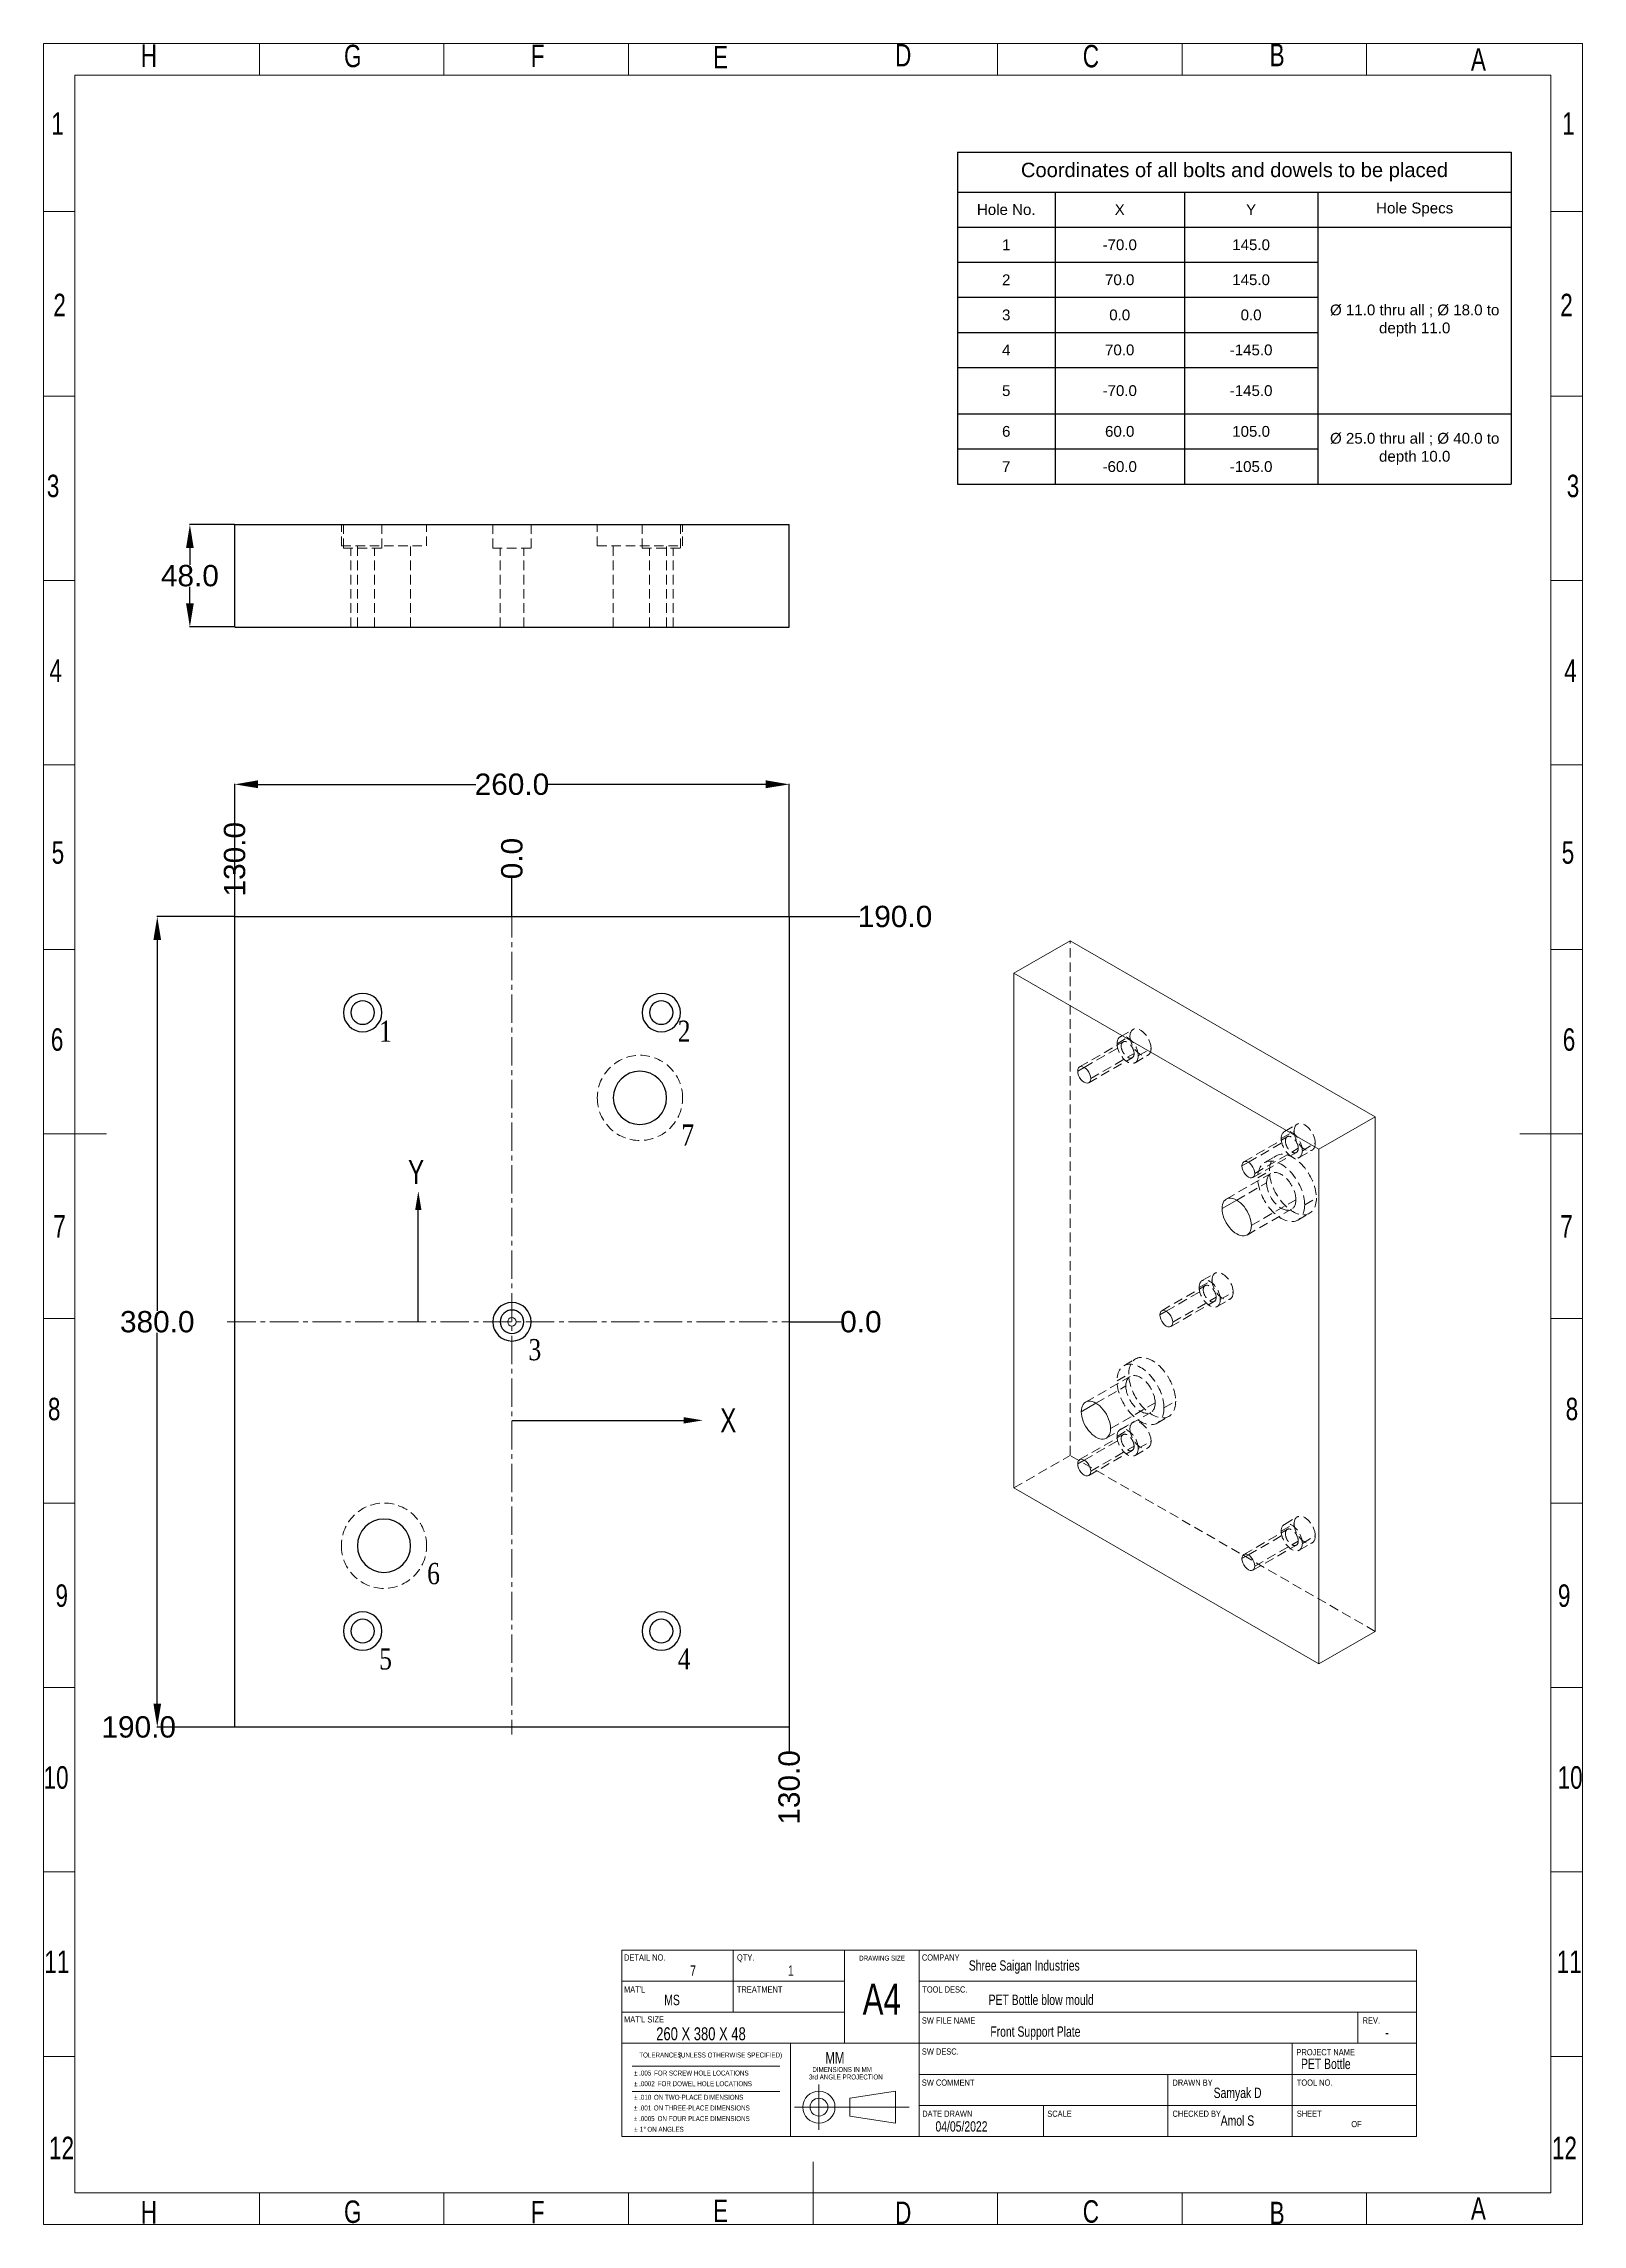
# Model space of a CAD drawing. Header units: millimetres. Extents: x -4200 to 3581, y -7493 to -4075.
# Drawn here: x -1640 to -918, y -7492 to -6469 of the extents above; entities that cross this region are included whole.
import ezdxf
from ezdxf.enums import TextEntityAlignment as Align

# ---------------------------------------------------------------- set-up
doc = ezdxf.new("R2010")
doc.units = ezdxf.units.MM
doc.header["$LTSCALE"] = 0.7
for name, pattern in [('CENTER2', [28.575, 19.05, -3.175, 3.175, -3.175]), ('HIDDEN', [9.525, 6.35, -3.175]), ('SLD-SOLID', [0])]:
    doc.linetypes.add(name, pattern=pattern)
for name, color, linetype in [('BORDER', 174, 'Continuous'), ('cen lines', 40, 'Continuous'), ('DIM___NOTES', 5, 'SLD-SOLID'), ('txt', 20, 'Continuous')]:
    doc.layers.add(name, color=color, linetype=linetype)
doc.layers.add('dim', color=50, linetype='Continuous', lineweight=5)
doc.layers.add('out txt', color=202, linetype='Continuous', lineweight=13)
doc.styles.add('SLDTEXTSTYLE0', font='TXT', dxfattribs={"width": 0.75})
doc.styles.add('SLDTEXTSTYLE1', font='TXT', dxfattribs={"width": 0.822222})
doc.styles.get("Standard").update_dxf_attribs({"font": 'arial.ttf'})
doc.styles.add('TEXTSTYLE_1', font='times.ttf', dxfattribs={"width": 0.8})
doc.dimstyles.get("Standard").update_dxf_attribs({"dimtxt": 10, "dimasz": 11, "dimexe": 0.18, "dimexo": 0.0625, "dimgap": 0.09, "dimtad": 0, "dimtih": 1, "dimtoh": 1, "dimdec": 1, "dimzin": 0, "dimdsep": 46, "dimtxsty": 'Standard', "dimcen": 0.09, "dimadec": 0, "dimazin": 0, "dimtfac": 1, "dimtdec": 1, "dimtofl": 0, "dimtmove": 0, "dimatfit": 3, "dimfxl": 1, "dimtolj": 1, "dimtzin": 0, "dimarcsym": 0})

msp = doc.modelspace()

# ---------------------------------------------------------------- texts
at = {"color": 3, "char_height": 11.25, "attachment_point": 1, "style": 'SLDTEXTSTYLE0'}
for s, insert in [('Y', (-1469.02, -6992.93)), ('X', (-1322.63, -7109.42))]:
    msp.add_mtext(s, dxfattribs=dict(at, insert=insert))
at = {"layer": 'BORDER', "color": 2, "linetype": 'Continuous', "lineweight": 9, "style": 'SLDTEXTSTYLE0', "width": 0.75}
for s, height, p in [('7', 4.86, (-1336.71, -7376.89)), ('1', 4.86, (-1290.92, -7376.89)), ('MS', 4.858, (-1348.88, -7390.66)), ('260 X 380 X 48', 6.0722, (-1352.66, -7407.47)), (' Front Support Plate ', 4.8578, (-1197.36, -7405.46)), ('-', 4.86, (-1010.87, -7405.87)), ('Samyak D', 4.858, (-1091.31, -7434.18)), ('Amol S', 4.858, (-1088, -7447.2))]:
    msp.add_text(s, height=height, dxfattribs=at).set_placement(p, align=Align.BOTTOM_LEFT)
at = {"layer": 'BORDER', "color": 3, "linetype": 'Continuous', "lineweight": 9, "style": 'SLDTEXTSTYLE0'}
for s, insert, char_height, attachment_point in [('DETAIL NO.', (-1367.76, -7365.39), 2.915, 1), ('QTY.', (-1314.79, -7365.39), 2.915, 1), ('DRAWING SIZE', (-1246.78, -7365.98), 2.3317, 2), ('COMPANY', (-1228.11, -7365.39), 2.915, 1), ('Shree Saigan Industries', (-1206.11, -7368.16), 4.8578, 1), ("MAT'L", (-1367.76, -7380.37), 2.915, 1), ('TREATMENT', (-1314.84, -7380.37), 2.915, 1), ('A4', (-1246.92, -7379.07), 14.573, 2), ('TOOL DESC.', (-1227.91, -7380.37), 2.915, 1), ('PET Bottle blow mould', (-1196.8, -7384.25), 4.8578, 1), ("MAT'L SIZE", (-1367.76, -7394.4), 2.915, 1), ('SW FILE NAME', (-1228.11, -7394.91), 2.9146, 1), ('REV.', (-1021.47, -7394.91), 2.915, 1), ('SW DESC.', (-1228.11, -7409.48), 2.915, 1), ('PROJECT NAME', (-1052.47, -7409.8), 2.9146, 1), ('PET Bottle', (-1050.36, -7414.28), 4.858, 1), ('SW COMMENT', (-1228.11, -7424.05), 2.915, 1), ('DRAWN BY', (-1110.61, -7424.05), 2.915, 1), ('TOOL NO.', (-1052.31, -7424.05), 2.915, 1), ('DATE DRAWN', (-1227.94, -7438.63), 2.915, 1), ('04/05/2022', (-1221.73, -7443.62), 4.858, 1), ('SCALE', (-1169.31, -7438.63), 2.915, 1), ('CHECKED BY', (-1110.61, -7438.63), 2.915, 1), ('SHEET', (-1052.31, -7438.63), 2.915, 1), ('OF', (-1026.77, -7443.47), 2.915, 1)]:
    msp.add_mtext(s, dxfattribs=dict(at, insert=insert, char_height=char_height, attachment_point=attachment_point))
at = {"layer": 'BORDER', "color": 2, "linetype": 'Continuous', "lineweight": 9}
for s, insert, char_height, attachment_point, style in [('TOLERANCES', (-1350.71, -7411.4), 2.332, 2, 'SLDTEXTSTYLE0'), ('(UNLESS OTHERWISE SPECIFIED)', (-1317.84, -7411.4), 2.3317, 2, 'SLDTEXTSTYLE0'), ('± .005', (-1363.08, -7419.86), 2.332, 1, 'SLDTEXTSTYLE0'), ('FOR SCREW HOLE LOCATIONS', (-1353.68, -7419.86), 2.3317, 1, 'SLDTEXTSTYLE0'), ('± .0002', (-1363.08, -7424.85), 2.332, 1, 'SLDTEXTSTYLE0'), ('± .010', (-1363.07, -7431.22), 2.332, 1, 'SLDTEXTSTYLE0'), ('ON TWO-PLACE DIMENSIONS', (-1353.74, -7431.22), 2.3317, 1, 'SLDTEXTSTYLE0'), ('FOR DOWEL HOLE LOCATIONS', (-1351.95, -7424.85), 2.3317, 1, 'SLDTEXTSTYLE0'), ('± .0005', (-1363.13, -7441.23), 2.332, 1, 'SLDTEXTSTYLE0'), ('± .001', (-1363.1, -7436.23), 2.332, 1, 'SLDTEXTSTYLE0'), ('ON THREE-PLACE DIMENSIONS', (-1353.78, -7436.23), 2.3317, 1, 'SLDTEXTSTYLE0'), ('ON FOUR PLACE DIMENSIONS', (-1352.01, -7441.23), 2.3317, 1, 'SLDTEXTSTYLE0'), ('± 1°', (-1363.1, -7446.23), 2.332, 1, 'SLDTEXTSTYLE1'), ('ON ANGLES', (-1356.82, -7446.23), 2.332, 1, 'SLDTEXTSTYLE0')]:
    msp.add_mtext(s, dxfattribs=dict(at, insert=insert, char_height=char_height, attachment_point=attachment_point, style=style))
at = {"layer": 'txt', "lineweight": 9, "style": 'TEXTSTYLE_1', "width": 0.8}
for s, p in [('1', (-1482.57, -6937.52)), ('2', (-1342.57, -6937.52)), ('7', (-1340.86, -6986.19)), ('3', (-1412.57, -7086.81)), ('6', (-1460.07, -7191.81)), ('5', (-1482.57, -7231.81)), ('4', (-1342.57, -7231.81))]:
    msp.add_text(s, height=9.94, dxfattribs=at).set_placement(p)

# ---------------------------------------------------------------- blocks, each defined once
blk = doc.blocks.new('*D12')
at = {"layer": 'Defpoints', "color": 0, "transparency": 16777216}
for p in [(-1290.3, -6816.8), (-1550.3, -6878.8), (-1290.3, -6878.8)]:
    blk.add_point(p, dxfattribs=at)
at = {"layer": 'dim', "color": 0, "lineweight": -2, "transparency": 16777216}
for p, q in [((-1550.3, -6878.7), (-1550.3, -6816.6)), ((-1539.3, -6816.8), (-1437.3, -6816.8)), ((-1301.3, -6816.8), (-1403.3, -6816.8)), ((-1290.3, -6878.7), (-1290.3, -6816.6))]:
    blk.add_line(p, q, dxfattribs=at)
at = {"layer": 'dim', "color": 0, "transparency": 16777216}
for points in [[(-1539.3, -6814.9), (-1539.3, -6818.6), (-1550.3, -6816.8)], [(-1301.3, -6814.9), (-1301.3, -6818.6), (-1290.3, -6816.8)]]:
    blk.add_solid(points, dxfattribs=at)
at = {"layer": 'dim', "color": 0, "lineweight": 9, "transparency": 16777216, "insert": (-1420.3, -6816.8), "char_height": 10, "attachment_point": 5}
blk.add_mtext('\\A1;260.0', dxfattribs=at)
blk = doc.blocks.new('*D13')
at = {"layer": 'Defpoints', "color": 0, "transparency": 16777216}
for p in [(-1550.3, -6878.8), (-1586.6, -7258.8), (-1550.3, -7258.8)]:
    blk.add_point(p, dxfattribs=at)
at = {"layer": 'dim', "color": 0, "lineweight": -2, "transparency": 16777216}
for p, q in [((-1550.4, -6878.8), (-1586.8, -6878.8)), ((-1586.6, -6889.8), (-1586.6, -7063.6)), ((-1586.6, -7247.8), (-1586.6, -7074)), ((-1550.4, -7258.8), (-1586.8, -7258.8))]:
    blk.add_line(p, q, dxfattribs=at)
at = {"layer": 'dim', "color": 0, "transparency": 16777216}
for points in [[(-1588.4, -6889.8), (-1584.8, -6889.8), (-1586.6, -6878.8)], [(-1588.4, -7247.8), (-1584.8, -7247.8), (-1586.6, -7258.8)]]:
    blk.add_solid(points, dxfattribs=at)
at = {"layer": 'dim', "color": 0, "lineweight": 9, "transparency": 16777216, "insert": (-1586.6, -7068.8), "char_height": 10, "attachment_point": 5}
blk.add_mtext('\\A1;380.0', dxfattribs=at)
blk = doc.blocks.new('*D14')
at = {"layer": 'Defpoints', "color": 0, "transparency": 16777216}
for p in [(-1550.3, -6695), (-1571.3, -6743), (-1550.3, -6743)]:
    blk.add_point(p, dxfattribs=at)
at = {"layer": 'dim', "color": 0, "lineweight": -2, "transparency": 16777216}
for p, q in [((-1550.4, -6695), (-1571.5, -6695)), ((-1571.3, -6706), (-1571.3, -6713.8)), ((-1571.3, -6732), (-1571.3, -6724.2)), ((-1550.4, -6743), (-1571.5, -6743))]:
    blk.add_line(p, q, dxfattribs=at)
at = {"layer": 'dim', "color": 0, "transparency": 16777216}
for points in [[(-1573.1, -6706), (-1569.5, -6706), (-1571.3, -6695)], [(-1573.1, -6732), (-1569.5, -6732), (-1571.3, -6743)]]:
    blk.add_solid(points, dxfattribs=at)
at = {"layer": 'dim', "color": 0, "lineweight": 9, "transparency": 16777216, "insert": (-1571.3, -6719), "char_height": 10, "attachment_point": 5}
blk.add_mtext('\\A1;48.0', dxfattribs=at)
blk = doc.blocks.new('*T15')
at = {"layer": 'txt', "color": 0, "linetype": 'ByBlock', "lineweight": -2, "transparency": 16777216}
for p, q in [((0, 0), (259.7, 0)), ((0, 0), (0, -155.6)), ((259.7, 0), (259.7, -155.6)), ((0, -18.7), (259.7, -18.7)), ((45.8, -18.7), (45.8, -155.6)), ((106.5, -18.7), (106.5, -155.6)), ((169, -18.7), (169, -155.6)), ((0, -35.1), (259.7, -35.1)), ((0, -51.6), (169, -51.6)), ((0, -68), (169, -68)), ((0, -84.5), (169, -84.5)), ((0, -100.9), (169, -100.9)), ((0, -122.7), (259.7, -122.7)), ((0, -139.1), (169, -139.1)), ((0, -155.6), (259.7, -155.6))]:
    blk.add_line(p, q, dxfattribs=at)
at = {"layer": 'txt', "color": 0, "lineweight": 9, "transparency": 16777216, "attachment_point": 5}
for s, insert, char_height, width in [('Coordinates of all bolts and dowels to be placed', (129.9, -9.3), 6.75, 255.697), ('Hole No.', (22.9, -26.9), 5.06, 42.388), ('X', (76.1, -26.9), 5.06, 57.342), ('Y', (137.7, -26.9), 5.06, 59.111), ('Hole Specs', (214.4, -26.9), 5.06, 87.406), ('1', (22.9, -43.4), 5.06, 42.388), ('-70.0', (76.1, -43.4), 5.06, 57.342), ('145.0', (137.7, -43.4), 5.06, 59.111), ('2', (22.9, -59.8), 5.06, 42.388), ('70.0', (76.1, -59.8), 5.06, 57.342), ('145.0', (137.7, -59.8), 5.06, 59.111), ('%%C 11.0 thru all ; %%C 18.0 to depth 11.0', (214.4, -78.9), 5.062, 87.406), ('3', (22.9, -76.3), 5.06, 42.388), ('0.0', (76.1, -76.3), 5.06, 57.342), ('0.0', (137.7, -76.3), 5.06, 59.111), ('4', (22.9, -92.7), 5.06, 42.388), ('70.0', (76.1, -92.7), 5.06, 57.342), ('-145.0', (137.7, -92.7), 5.06, 59.111), ('5', (22.9, -111.8), 5.06, 42.388), ('-70.0', (76.1, -111.8), 5.06, 57.342), ('-145.0', (137.7, -111.8), 5.06, 59.111), ('6', (22.9, -130.9), 5.06, 42.388), ('60.0', (76.1, -130.9), 5.06, 57.342), ('105.0', (137.7, -130.9), 5.06, 59.111), ('%%C 25.0 thru all ; %%C 40.0 to depth 10.0', (214.4, -139.1), 5.062, 87.406), ('7', (22.9, -147.4), 5.06, 42.388), ('-60.0', (76.1, -147.4), 5.06, 57.342), ('-105.0', (137.7, -147.4), 5.06, 59.111)]:
    blk.add_mtext(s, dxfattribs=dict(at, insert=insert, char_height=char_height, width=width))
blk = doc.blocks.new('*U16')
at = {"layer": 'cen lines', "color": 0, "linetype": 'CENTER2', "lineweight": 9, "transparency": 16777216}
blk.add_line((0, 193.5), (0, -193.5), dxfattribs=at)
blk = doc.blocks.new('*U17')
at = {"layer": 'cen lines', "color": 0, "linetype": 'CENTER2', "lineweight": 9, "transparency": 16777216}
blk.add_line((-133.5, 0), (133.5, 0), dxfattribs=at)
blk = doc.blocks.new('*D48')
at = {"layer": 'Defpoints', "color": 0, "transparency": 16777216}
for p in [(-1290.3, -6878.8), (-1257.2, -6878.8), (-1420.3, -7068.8)]:
    blk.add_point(p, dxfattribs=at)
at = {"layer": 'dim', "color": 0, "lineweight": -2, "transparency": 16777216}
blk.add_line((-1290.2, -6878.8), (-1257.2, -6878.8), dxfattribs=at)
at = {"layer": 'dim', "color": 0, "lineweight": 9, "transparency": 16777216, "insert": (-1240.7, -6878.8), "char_height": 10, "attachment_point": 5}
blk.add_mtext('\\A1;190.0', dxfattribs=at)
blk = doc.blocks.new('*D49')
at = {"layer": 'Defpoints', "color": 0, "transparency": 16777216}
for p in [(-1550.3, -6868.3), (-1550.3, -6878.8), (-1420.3, -7068.8)]:
    blk.add_point(p, dxfattribs=at)
at = {"layer": 'dim', "color": 0, "lineweight": -2, "transparency": 16777216}
blk.add_line((-1550.3, -6878.7), (-1550.3, -6868.3), dxfattribs=at)
at = {"layer": 'dim', "color": 0, "lineweight": 9, "transparency": 16777216, "insert": (-1550.3, -6851.9), "char_height": 10, "attachment_point": 5, "rotation": 90}
blk.add_mtext('\\A1;130.0', dxfattribs=at)
blk = doc.blocks.new('*D50')
at = {"layer": 'Defpoints', "color": 0, "transparency": 16777216}
for p in [(-1420.3, -7068.8), (-1290.3, -7068.8), (-1265.8, -7068.8)]:
    blk.add_point(p, dxfattribs=at)
at = {"layer": 'dim', "color": 0, "lineweight": -2, "transparency": 16777216}
blk.add_line((-1290.2, -7068.8), (-1265.8, -7068.8), dxfattribs=at)
at = {"layer": 'dim', "color": 0, "lineweight": 9, "transparency": 16777216, "insert": (-1256.7, -7068.8), "char_height": 10, "attachment_point": 5}
blk.add_mtext('\\A1;0.0', dxfattribs=at)
blk = doc.blocks.new('*D51')
at = {"layer": 'Defpoints', "color": 0, "transparency": 16777216}
for p in [(-1420.3, -7068.8), (-1290.3, -7258.8), (-1290.3, -7270.6)]:
    blk.add_point(p, dxfattribs=at)
at = {"layer": 'dim', "color": 0, "lineweight": -2, "transparency": 16777216}
blk.add_line((-1290.3, -7258.9), (-1290.3, -7270.6), dxfattribs=at)
at = {"layer": 'dim', "color": 0, "lineweight": 9, "transparency": 16777216, "insert": (-1290.3, -7287.1), "char_height": 10, "attachment_point": 5, "rotation": 90}
blk.add_mtext('\\A1;130.0', dxfattribs=at)
blk = doc.blocks.new('*D52')
at = {"layer": 'Defpoints', "color": 0, "transparency": 16777216}
for p in [(-1420.3, -7068.8), (-1578.8, -7258.8), (-1550.3, -7258.8)]:
    blk.add_point(p, dxfattribs=at)
at = {"layer": 'dim', "color": 0, "lineweight": -2, "transparency": 16777216}
blk.add_line((-1550.4, -7258.8), (-1578.8, -7258.8), dxfattribs=at)
at = {"layer": 'dim', "color": 0, "lineweight": 9, "transparency": 16777216, "insert": (-1595.3, -7258.8), "char_height": 10, "attachment_point": 5}
blk.add_mtext('\\A1;190.0', dxfattribs=at)
blk = doc.blocks.new('*D53')
at = {"layer": 'Defpoints', "color": 0, "transparency": 16777216}
for p in [(-1420.3, -6860.8), (-1420.3, -6878.8), (-1420.3, -7068.8)]:
    blk.add_point(p, dxfattribs=at)
at = {"layer": 'dim', "color": 0, "lineweight": -2, "transparency": 16777216}
blk.add_line((-1420.3, -6878.7), (-1420.3, -6860.8), dxfattribs=at)
at = {"layer": 'dim', "color": 0, "lineweight": 9, "transparency": 16777216, "insert": (-1420.3, -6851.6), "char_height": 10, "attachment_point": 5, "rotation": 90}
blk.add_mtext('\\A1;0.0', dxfattribs=at)
blk = doc.blocks.new('out border')
at = {"layer": 'out txt', "linetype": 'SLD-SOLID'}
for p, q in [((73, 505), (73, 520)), ((161, 505), (161, 520)), ((249, 505), (249, 520)), ((425, 505), (425, 520)), ((513, 505), (513, 520)), ((600.9, 505), (600.9, 520)), ((-15, -505), (-15, 505)), ((-15, 505), (688.9, 505)), ((688.9, 505), (688.9, -505)), ((-15, 439.9), (-29.9, 439.9)), ((688.9, 439.9), (703.9, 439.9)), ((688.9, 439.9), (703.9, 439.9)), ((-15, 351.9), (-29.9, 351.9)), ((688.9, 351.9), (703.9, 351.9)), ((688.9, 351.9), (703.9, 351.9)), ((-15, 264), (-29.9, 264)), ((688.9, 264), (703.9, 264)), ((688.9, 264), (703.9, 264)), ((-15, 176), (-29.9, 176)), ((688.9, 176), (703.9, 176)), ((688.9, 176), (703.9, 176)), ((-15, 88), (-29.9, 88)), ((688.9, 88), (703.9, 88)), ((688.9, 88), (703.9, 88)), ((-29.9, 0), (0, 0)), ((703.9, 0), (674, 0)), ((688.9, 0), (703.9, 0)), ((-15, -88), (-29.9, -88)), ((688.9, -88), (703.9, -88)), ((688.9, -88), (703.9, -88)), ((-15, -176), (-29.9, -176)), ((688.9, -176), (703.9, -176)), ((688.9, -176), (703.9, -176)), ((-15, -264), (-29.9, -264)), ((688.9, -264), (703.9, -264)), ((688.9, -264), (703.9, -264)), ((-15, -351.9), (-29.9, -351.9)), ((688.9, -351.9), (703.9, -351.9)), ((688.9, -351.9), (703.9, -351.9)), ((-15, -439.9), (-29.9, -439.9)), ((688.9, -439.9), (703.9, -439.9)), ((688.9, -439.9), (703.9, -439.9)), ((337, -520), (337, -490.1)), ((688.9, -505), (-15, -505)), ((73, -505), (73, -520)), ((161, -505), (161, -520)), ((249, -505), (249, -520)), ((425, -505), (425, -520)), ((513, -505), (513, -520)), ((600.9, -505), (600.9, -520))]:
    blk.add_line(p, q, dxfattribs=at)
blk.add_lwpolyline([(-29.9, -520), (-29.9, 520), (703.9, 520), (703.9, -520)], close=True, dxfattribs=at)
at = {"layer": 'out txt', "linetype": 'Continuous', "style": 'SLDTEXTSTYLE0'}
for s, insert, char_height, attachment_point in [('H', (20.3, 508.9), 10.7, 8), ('G', (117.5, 508.6), 10.7, 8), ('F', (205.7, 508.8), 10.7, 8), ('E', (292.9, 508.2), 10.7, 8), ('D', (380, 509.1), 10.7, 8), ('C', (469.5, 508.5), 10.7, 8), ('B', (558.3, 509.2), 10.7, 8), ('A', (654.3, 507.1), 10.7, 8), ('1', (-23.3, 487.2), 10.7, 2), ('1', (697.2, 487.2), 10.7, 2), ('2', (-22.3, 400.7), 10.7, 2), ('2', (696.3, 400.7), 10.7, 2), ('3', (-25.4, 314.4), 10.7, 2), ('3', (699.4, 314.4), 10.7, 2), ('4', (-24.2, 226.3), 10.7, 2), ('4', (698.2, 226.3), 10.7, 2), ('5', (-23.1, 139.6), 10.7, 2), ('5', (697, 139.6), 10.7, 2), ('6', (-23.5, 50.4), 10.7, 2), ('6', (697.5, 50.4), 10.7, 2), ('7', (-22.3, -38.7), 10.7, 2), ('7', (696.3, -38.7), 10.7, 2), ('8', (-24.9, -125.8), 10.7, 2), ('8', (698.9, -125.8), 10.7, 2), ('9', (-21.3, -214.8), 10.7, 2), ('9', (695.2, -214.8), 10.7, 2), ('10', (-24, -301.5), 10.73, 2), ('10', (698, -301.5), 10.73, 2), ('11', (-23.6, -389.4), 10.73, 2), ('11', (697.6, -389.4), 10.73, 2), ('12', (-21.4, -478.2), 10.73, 2), ('12', (695.3, -478.2), 10.73, 2), ('H', (20.3, -508.9), 10.7, 2), ('G', (117.5, -508.6), 10.7, 2), ('F', (205.7, -508.8), 10.7, 2), ('E', (292.9, -508.2), 10.7, 2), ('D', (380, -509.1), 10.7, 2), ('C', (469.5, -508.5), 10.7, 2), ('B', (558.3, -509.2), 10.7, 2), ('A', (654.3, -507.1), 10.7, 2)]:
    blk.add_mtext(s, dxfattribs=dict(at, insert=insert, char_height=char_height, attachment_point=attachment_point))
blk = doc.blocks.new('proj')
at = {"color": 3, "linetype": 'Continuous', "lineweight": 9}
for p, q in [((-3434.1, -7322.6), (-3434.1, -7343.8)), ((-3419.7, -7329), (-3398.2, -7325.7)), ((-3419.7, -7329), (-3419.7, -7337.4)), ((-3398.2, -7340.7), (-3398.2, -7325.7)), ((-3445.6, -7333.2), (-3391.8, -7333.2)), ((-3419.7, -7337.4), (-3398.2, -7340.7))]:
    blk.add_line(p, q, dxfattribs=at)
for radius in [7.52, 4.17]:
    blk.add_circle((-3434.1, -7333.2), radius, dxfattribs=at)
at = {"color": 3, "linetype": 'Continuous', "lineweight": 9, "attachment_point": 1, "style": 'SLDTEXTSTYLE0'}
for s, insert, char_height in [('MM', (-3431.1, -7307.4), 5.35), ('3rd ANGLE PROJECTION', (-3438.8, -7317.9), 2.332), ('DIMENSIONS IN MM', (-3437.2, -7314.4), 2.332)]:
    blk.add_mtext(s, dxfattribs=dict(at, insert=insert, char_height=char_height))

# ---------------------------------------------------------------- dimensions: what is measured, and where the dimension line sits
at = {"layer": 'dim', "lineweight": 9}
for base, p1, p2, picture, middle in [((-1571.31, -6743.02), (-1550.29, -6695.02), (-1550.29, -6743.02), '*D14', (-1571.31, -6719.02)), ((-1586.61, -7258.79), (-1550.29, -6878.79), (-1550.29, -7258.79), '*D13', (-1586.61, -7068.79))]:
    dim = msp.add_linear_dim(base=base, p1=p1, p2=p2, angle=90, dimstyle='Standard', dxfattribs=at)
    dim.commit()
    dim.dimension.update_dxf_attribs({"geometry": picture, "text_midpoint": middle})
dim = msp.add_linear_dim(base=(-1290.29, -6816.76), p1=(-1550.29, -6878.79), p2=(-1290.29, -6878.79), dimstyle='Standard', dxfattribs=at)
dim.commit()
dim.dimension.update_dxf_attribs({"geometry": '*D12', "text_midpoint": (-1420.29, -6816.76), "dimtype": 160})
for feature_location, offset, dtype, origin, picture, middle in [((-1550.29, -6878.79), (0, 10.45), 1, (-1420.29, -7068.79), '*D49', (-1550.29, -6851.86)), ((-1420.29354025, -6878.78794105), (0, 18.01123246), 1, (-1420.29354025, -7068.78794105), '*D53', (-1420.29354025, -6851.60076043)), ((-1290.29, -6878.79), (33.08, 0), 0, (-1420.29, -7068.79), '*D48', (-1240.74, -6878.79)), ((-1290.29354025, -7068.78794105), (24.44537531, 0), 0, (-1420.29354025, -7068.78794105), '*D50', (-1256.67221678, -7068.78794105)), ((-1550.29, -7258.79), (-28.53, 0), 0, (-1420.29, -7068.79), '*D52', (-1595.3, -7258.79)), ((-1290.29, -7258.79), (0, -11.86), 1, (-1420.29, -7068.79), '*D51', (-1290.29, -7287.12))]:
    dim = msp.add_ordinate_dim(feature_location=feature_location, offset=offset, dtype=dtype, origin=origin, dimstyle='Standard', dxfattribs=at)
    dim.commit()
    dim.dimension.update_dxf_attribs({"geometry": picture, "text_midpoint": middle})

# ---------------------------------------------------------------- linework, layer by layer
at = {"color": 6, "linetype": 'Continuous', "extrusion": (-2.44929e-16, -1, -2.22045e-16)}
for p, q in [((-1550.29, -6695.02), (-1290.29, -6695.02)), ((-1550.29, -6743.02), (-1550.29, -6695.02)), ((-1290.29, -6743.02), (-1290.29, -6695.02)), ((-1550.29, -6743.02), (-1290.29, -6743.02))]:
    msp.add_line(p, q, dxfattribs=at)
at = {"color": 3, "linetype": 'HIDDEN', "lineweight": 0, "extrusion": (-2.44929e-16, -1, -2.22045e-16)}
for p, q in [((-1500.29, -6705.02), (-1500.29, -6695.02)), ((-1499.29, -6706.02), (-1499.29, -6695.02)), ((-1481.29, -6706.02), (-1481.29, -6695.02)), ((-1460.29, -6705.02), (-1460.29, -6695.02)), ((-1429.29, -6706.02), (-1429.29, -6695.02)), ((-1411.29, -6706.02), (-1411.29, -6695.02)), ((-1380.29, -6705.02), (-1380.29, -6695.02)), ((-1359.29, -6706.02), (-1359.29, -6695.02)), ((-1341.29, -6706.02), (-1341.29, -6695.02)), ((-1340.29, -6705.02), (-1340.29, -6695.02)), ((-1500.29, -6705.02), (-1460.29, -6705.02)), ((-1499.29, -6706.02), (-1481.29, -6706.02)), ((-1495.79, -6743.02), (-1495.79, -6706.02)), ((-1492.79, -6743.02), (-1492.79, -6705.02)), ((-1484.79, -6743.02), (-1484.79, -6706.02)), ((-1467.79, -6743.02), (-1467.79, -6705.02)), ((-1429.29, -6706.02), (-1411.29, -6706.02)), ((-1425.79, -6743.02), (-1425.79, -6706.02)), ((-1414.79, -6743.02), (-1414.79, -6706.02)), ((-1380.29, -6705.02), (-1340.29, -6705.02)), ((-1372.79, -6743.02), (-1372.79, -6705.02)), ((-1359.29, -6706.02), (-1341.29, -6706.02)), ((-1355.79, -6743.02), (-1355.79, -6706.02)), ((-1347.79, -6743.02), (-1347.79, -6705.02)), ((-1344.79, -6743.02), (-1344.79, -6706.02))]:
    msp.add_line(p, q, dxfattribs=at)
at = {"color": 6, "linetype": 'Continuous'}
for p, q in [((-1550.29, -6878.79), (-1290.29, -6878.79)), ((-1550.29, -7258.79), (-1550.29, -6878.79)), ((-1290.29, -6878.79), (-1290.29, -7258.79)), ((-1290.29, -7258.79), (-1550.29, -7258.79))]:
    msp.add_line(p, q, dxfattribs=at)
at = {"color": 6, "linetype": 'Continuous', "lineweight": 0, "extrusion": (1.66533e-16, 0.816497, 0.57735)}
for p, q in [((-1184.98, -6905.39), (-1158.59, -6890.15)), ((-1158.59, -6890.15), (-1015.63, -6972.69)), ((-1184.98, -6905.39), (-1042.02, -6987.92)), ((-1184.98, -7146.65), (-1184.98, -6905.39)), ((-1155.01, -6951.26), (-1151.99, -6949.51)), ((-1042.02, -6987.92), (-1015.63, -6972.69)), ((-1015.63, -6972.69), (-1015.63, -7213.95)), ((-1042.02, -6987.92), (-1042.02, -7229.19)), ((-1078.03, -6995.7), (-1075.01, -6993.95)), ((-1087.38, -7015.7), (-1080.51, -7011.73)), ((-1116.52, -7065.54), (-1113.5, -7063.79)), ((-1153.36, -7110.94), (-1146.49, -7106.97)), ((-1155.01, -7135.38), (-1151.99, -7133.63)), ((-1042.02, -7229.19), (-1184.98, -7146.65)), ((-1078.03, -7179.82), (-1075.01, -7178.08)), ((-1042.02, -7229.19), (-1015.63, -7213.95))]:
    msp.add_line(p, q, dxfattribs=at)
at = {"color": 3, "linetype": 'HIDDEN', "lineweight": 0, "extrusion": (1.66533e-16, 0.816497, 0.57735)}
for p, q in [((-1158.59, -7131.41), (-1158.59, -6890.15)), ((-1135.14, -6935.2), (-1129.09, -6931.7)), ((-1154.13, -6949.3), (-1133.78, -6937.55)), ((-1151.99, -6949.51), (-1134.67, -6939.51)), ((-1136.59, -6938.4), (-1130.54, -6934.91)), ((-1126.7, -6944.11), (-1120.65, -6940.62)), ((-1149.85, -6956.71), (-1129.51, -6944.96)), ((-1148.96, -6954.75), (-1128.62, -6943)), ((-1128.14, -6947.32), (-1122.1, -6943.83)), ((-1077.15, -6993.74), (-1056.8, -6982)), ((-1059.61, -6982.84), (-1053.57, -6979.35)), ((-1058.16, -6979.64), (-1052.12, -6976.15)), ((-1075.01, -6993.95), (-1057.69, -6983.96)), ((-1072.87, -7001.15), (-1052.53, -6989.4)), ((-1071.99, -6999.19), (-1051.64, -6987.45)), ((-1067.39, -6994.14), (-1061.89, -6990.96)), ((-1051.17, -6991.76), (-1045.12, -6988.27)), ((-1049.72, -6988.56), (-1043.67, -6985.07)), ((-1085.37, -7011.25), (-1064.47, -6999.19)), ((-1080.51, -7011.73), (-1066.49, -7003.64)), ((-1070.61, -7001.26), (-1065.11, -6998.08)), ((-1073.64, -7023.64), (-1052.74, -7011.57)), ((-1048.62, -7013.95), (-1043.12, -7010.78)), ((-1075.65, -7028.09), (-1054.75, -7016.02)), ((-1051.84, -7021.07), (-1046.34, -7017.9)), ((-1115.64, -7063.58), (-1095.29, -7051.84)), ((-1113.5, -7063.79), (-1096.18, -7053.79)), ((-1098.1, -7052.68), (-1092.06, -7049.19)), ((-1096.65, -7049.48), (-1090.61, -7045.99)), ((-1088.21, -7058.4), (-1082.16, -7054.91)), ((-1111.36, -7070.99), (-1091.02, -7059.24)), ((-1110.47, -7069.03), (-1090.13, -7057.29)), ((-1089.66, -7061.6), (-1083.61, -7058.11)), ((-1151.35, -7106.49), (-1130.46, -7094.42)), ((-1136.59, -7096.49), (-1131.09, -7093.32)), ((-1133.37, -7089.37), (-1127.87, -7086.2)), ((-1146.49, -7106.97), (-1132.47, -7098.87)), ((-1114.6, -7109.19), (-1109.1, -7106.02)), ((-1141.63, -7123.32), (-1120.74, -7111.26)), ((-1139.62, -7118.87), (-1118.72, -7106.81)), ((-1135.14, -7119.32), (-1129.09, -7115.83)), ((-1117.82, -7116.31), (-1112.32, -7113.14)), ((-1154.13, -7133.42), (-1133.78, -7121.68)), ((-1151.99, -7133.63), (-1134.67, -7123.63)), ((-1136.59, -7122.52), (-1130.54, -7119.03)), ((-1126.7, -7128.24), (-1120.65, -7124.75)), ((-1184.98, -7146.65), (-1158.59, -7131.41)), ((-1015.63, -7213.95), (-1158.59, -7131.41)), ((-1149.85, -7140.83), (-1129.51, -7129.08)), ((-1148.96, -7138.87), (-1128.62, -7127.13)), ((-1128.14, -7131.44), (-1122.1, -7127.95)), ((-1077.15, -7177.87), (-1056.8, -7166.12)), ((-1059.61, -7166.97), (-1053.57, -7163.48)), ((-1058.16, -7163.76), (-1052.12, -7160.27)), ((-1075.01, -7178.08), (-1057.69, -7168.08)), ((-1072.87, -7185.27), (-1052.53, -7173.53)), ((-1071.99, -7183.32), (-1051.64, -7171.57)), ((-1051.17, -7175.89), (-1045.12, -7172.39)), ((-1049.72, -7172.68), (-1043.67, -7169.19))]:
    msp.add_line(p, q, dxfattribs=at)
at = {"color": 3}
for p, q in [((-1464.21, -7068.79), (-1464.21, -7016.44)), ((-1420.29, -7115), (-1339.76, -7115))]:
    msp.add_line(p, q, dxfattribs=at)
at = {"color": 6, "linetype": 'Continuous'}
for centre, radius, start, end in [((-1490.29, -6923.79), 9, 0, 180), ((-1490.29, -6923.79), 5.5, 0, 180), ((-1350.29, -6923.79), 9, 0, 180), ((-1350.29, -6923.79), 5.5, 0, 180), ((-1490.29, -6923.79), 9, 180, 0), ((-1490.29, -6923.79), 5.5, 180, 0), ((-1350.29, -6923.79), 9, 180, 0), ((-1350.29, -6923.79), 5.5, 180, 0), ((-1360.29, -6963.79), 12.5, 0, 180), ((-1360.29, -6963.79), 12.5, 180, 0), ((-1420.29, -7068.79), 9, 0, 180), ((-1420.29, -7068.79), 5.5, 0, 180), ((-1420.29, -7068.79), 9, 180, 0), ((-1420.29, -7068.79), 5.5, 180, 0), ((-1480.29, -7173.79), 12.5, 0, 180), ((-1480.29, -7173.79), 12.5, 180, 0), ((-1490.29, -7213.79), 9, 0, 180), ((-1490.29, -7213.79), 5.5, 0, 180), ((-1350.29, -7213.79), 9, 0, 180), ((-1350.29, -7213.79), 5.5, 0, 180), ((-1490.29, -7213.79), 9, 180, 0), ((-1490.29, -7213.79), 5.5, 180, 0), ((-1350.29, -7213.79), 9, 180, 0), ((-1350.29, -7213.79), 5.5, 180, 0)]:
    msp.add_arc(centre, radius, start, end, dxfattribs=at)
at = {"color": 3, "linetype": 'HIDDEN', "lineweight": 0}
for centre, start, end in [((-1360.29, -6963.79), 0, 180), ((-1360.29, -6963.79), 180, 0), ((-1480.29, -7173.79), 0, 180), ((-1480.29, -7173.79), 180, 0)]:
    msp.add_arc(centre, 20, start, end, dxfattribs=at)
at = {"color": 3, "linetype": 'HIDDEN', "lineweight": 0, "extrusion": (0, 0, -1)}
for centre, major_axis in [((-1125.6, -6937.77), (-3.5, 6.06)), ((-1131.64, -6941.26), (3.5, -6.06)), ((-1125.6, -6937.77), (3.5, -6.06)), ((-1054.67, -6985.7), (3.5, -6.06)), ((-1048.62, -6982.21), (-3.5, 6.06)), ((-1048.62, -6982.21), (3.5, -6.06)), ((-1087.11, -7052.05), (-3.5, 6.06)), ((-1093.15, -7055.54), (3.5, -6.06)), ((-1087.11, -7052.05), (3.5, -6.06)), ((-1125.6, -7121.89), (-3.5, 6.06)), ((-1131.64, -7125.38), (3.5, -6.06)), ((-1125.6, -7121.89), (3.5, -6.06)), ((-1054.67, -7169.82), (3.5, -6.06)), ((-1048.62, -7166.33), (-3.5, 6.06)), ((-1048.62, -7166.33), (3.5, -6.06))]:
    msp.add_ellipse(centre, major_axis=major_axis, ratio=0.5773503, start_param=-0.7853982, end_param=2.3561945, dxfattribs=at)
at = {"color": 3, "linetype": 'HIDDEN', "lineweight": 0}
for centre, major_axis in [((-1131.64, -6941.26), (-3.5, 6.06)), ((-1131.64, -6941.26), (-2.14, 3.7)), ((-1054.67, -6985.7), (-3.5, 6.06)), ((-1054.67, -6985.7), (-2.14, 3.7)), ((-1059.61, -7007.61), (-7.78, 13.47)), ((-1059.61, -7007.61), (-4.86, 8.42)), ((-1093.15, -7055.54), (-3.5, 6.06)), ((-1093.15, -7055.54), (-2.14, 3.7)), ((-1125.6, -7102.84), (-7.78, 13.47)), ((-1125.6, -7102.84), (-4.86, 8.42)), ((-1131.64, -7125.38), (-3.5, 6.06)), ((-1131.64, -7125.38), (-2.14, 3.7)), ((-1054.67, -7169.82), (-3.5, 6.06)), ((-1054.67, -7169.82), (-2.14, 3.7))]:
    msp.add_ellipse(centre, major_axis=major_axis, ratio=0.5773503, start_param=-2.3561945, end_param=0.7853982, dxfattribs=at)
at = {"color": 3, "linetype": 'HIDDEN', "lineweight": 0, "extrusion": (7.21111e-17, 4.16334e-17, -1)}
for centre in [(-1131.64, -6941.26), (-1054.67, -6985.7), (-1093.15, -7055.54), (-1131.64, -7125.38), (-1054.67, -7169.82)]:
    msp.add_ellipse(centre, major_axis=(2.14, -3.7), ratio=0.5773503, start_param=-0.7853982, end_param=2.3561945, dxfattribs=at)
at = {"color": 6, "linetype": 'Continuous', "lineweight": 0, "extrusion": (7.21111e-17, 4.16334e-17, -1)}
for centre, major_axis in [((-1151.99, -6953), (-2.14, 3.7)), ((-1151.99, -6953), (2.14, -3.7)), ((-1075.01, -6997.45), (-2.14, 3.7)), ((-1075.01, -6997.45), (2.14, -3.7)), ((-1113.5, -7067.29), (-2.14, 3.7)), ((-1113.5, -7067.29), (2.14, -3.7)), ((-1151.99, -7137.13), (-2.14, 3.7)), ((-1151.99, -7137.13), (2.14, -3.7)), ((-1075.01, -7181.57), (-2.14, 3.7)), ((-1075.01, -7181.57), (2.14, -3.7))]:
    msp.add_ellipse(centre, major_axis=major_axis, ratio=0.5773503, start_param=-0.7853982, end_param=2.3561945, dxfattribs=at)
at = {"color": 3, "linetype": 'HIDDEN', "lineweight": 0, "extrusion": (2.03185e-17, 7.58296e-17, -1)}
for centre, major_axis in [((-1054.12, -7004.43), (-7.78, 13.47)), ((-1059.61, -7007.61), (7.78, -13.47)), ((-1054.12, -7004.43), (7.78, -13.47))]:
    msp.add_ellipse(centre, major_axis=major_axis, ratio=0.5773503, start_param=-0.7853982, end_param=2.3561945, dxfattribs=at)
at = {"color": 3, "linetype": 'HIDDEN', "lineweight": 0, "extrusion": (4.43555e-17, 8.97074e-17, -1)}
for centre in [(-1059.61, -7007.61), (-1125.6, -7102.84)]:
    msp.add_ellipse(centre, major_axis=(4.86, -8.42), ratio=0.5773503, start_param=-0.7853982, end_param=2.3561945, dxfattribs=at)
at = {"color": 6, "linetype": 'Continuous', "lineweight": 0, "extrusion": (4.43555e-17, 8.97074e-17, -1)}
for centre, major_axis in [((-1080.51, -7019.67), (-4.86, 8.42)), ((-1080.51, -7019.67), (4.86, -8.42)), ((-1146.49, -7114.9), (-4.86, 8.42)), ((-1146.49, -7114.9), (4.86, -8.42))]:
    msp.add_ellipse(centre, major_axis=major_axis, ratio=0.5773503, start_param=-0.7853982, end_param=2.3561945, dxfattribs=at)
at = {"color": 3, "linetype": 'HIDDEN', "lineweight": 0, "extrusion": (9.24296e-17, 1.17463e-16, -1)}
msp.add_ellipse((-1120.1, -7099.67), major_axis=(-7.78, 13.47), ratio=0.5773503, start_param=-0.7853982, end_param=2.3561945, dxfattribs=at)
at = {"color": 3, "linetype": 'HIDDEN', "lineweight": 0, "extrusion": (1.36785e-16, 2.0717e-16, -1)}
for centre in [(-1120.1, -7099.67), (-1125.6, -7102.84)]:
    msp.add_ellipse(centre, major_axis=(7.78, -13.47), ratio=0.5773503, start_param=-0.7853982, end_param=2.3561945, dxfattribs=at)
at = {"color": 3}
for points in [[(-1464.21, -7007.52), (-1465.7, -7016.44), (-1462.73, -7016.44)], [(-1330.84, -7115), (-1339.76, -7113.52), (-1339.76, -7116.49)]]:
    msp.add_solid(points, dxfattribs=at)
at = {"layer": 'BORDER', "color": 3, "linetype": 'Continuous', "lineweight": 9}
for p, q in [((-1229.44, -7363.34), (-1368.82, -7363.34)), ((-1368.82, -7363.34), (-1368.82, -7450.78)), ((-1316.62, -7377.91), (-1316.62, -7363.34)), ((-1264.42, -7363.34), (-1264.42, -7407.06)), ((-996.27, -7363.34), (-1229.44, -7363.34)), ((-1229.44, -7363.34), (-1229.44, -7450.78)), ((-1264.42, -7377.91), (-1368.82, -7377.91)), ((-1316.62, -7377.91), (-1316.62, -7392.48)), ((-1229.44, -7377.91), (-996.27, -7377.91)), ((-1264.42, -7392.48), (-1368.82, -7392.48)), ((-996.27, -7392.48), (-1229.44, -7392.48)), ((-1023.73, -7407.06), (-1023.73, -7392.48)), ((-1229.44, -7407.06), (-1368.82, -7407.06)), ((-1289.77, -7450.78), (-1289.77, -7407.06)), ((-996.27, -7407.06), (-1229.44, -7407.06)), ((-1054.57, -7436.2), (-1054.57, -7407.06)), ((-1294.63, -7417.79), (-1363.96, -7417.79)), ((-996.27, -7421.63), (-1229.44, -7421.63)), ((-1112.86, -7436.2), (-1112.86, -7421.63)), ((-1294.63, -7429.64), (-1363.96, -7429.64)), ((-996.27, -7436.2), (-1229.44, -7436.2)), ((-1171.15, -7450.78), (-1171.15, -7436.2)), ((-1112.86, -7450.78), (-1112.86, -7436.2)), ((-1054.57, -7450.78), (-1054.57, -7436.2)), ((-1368.82, -7450.78), (-1229.44, -7450.78))]:
    msp.add_line(p, q, dxfattribs=at)
at = {"layer": 'cen lines', "lineweight": 9}
msp.add_circle((-1420.29, -7068.79), 2, dxfattribs=at)
at = {"layer": 'DIM___NOTES', "color": 3, "linetype": 'Continuous', "lineweight": 9}
for p, q in [((-1368.82, -7363.34), (-996.27, -7363.34)), ((-1368.82, -7363.34), (-1368.82, -7450.78)), ((-996.27, -7363.34), (-996.27, -7450.78)), ((-1368.82, -7450.78), (-996.27, -7450.78))]:
    msp.add_line(p, q, dxfattribs=at)

# ---------------------------------------------------------------- block references
for name, p in [('*T15', (-1211.45, -6520.43)), ('proj', (2157.74, -103.8))]:
    msp.add_blockref(name, p)
at = {"layer": 'cen lines', "linetype": 'CENTER2', "lineweight": 9}
for name in ['*U16', '*U17']:
    msp.add_blockref(name, (-1420.29, -7068.79), dxfattribs=at)
at = {"layer": 'out txt', "xscale": 0.9831780000000001, "yscale": 0.9831780000000001, "zscale": 0.9831780000000001}
msp.add_blockref('out border', (-1610.46, -6980.73), dxfattribs=at)

msp.set_redraw_order([(e.dxf.handle, doc.entitydb.next_handle()) for e in msp.query("TEXT MTEXT ATTDEF DIMENSION ARC_DIMENSION")])  # texts and dimensions are drawn at this point

doc.saveas('drawing.dxf')
